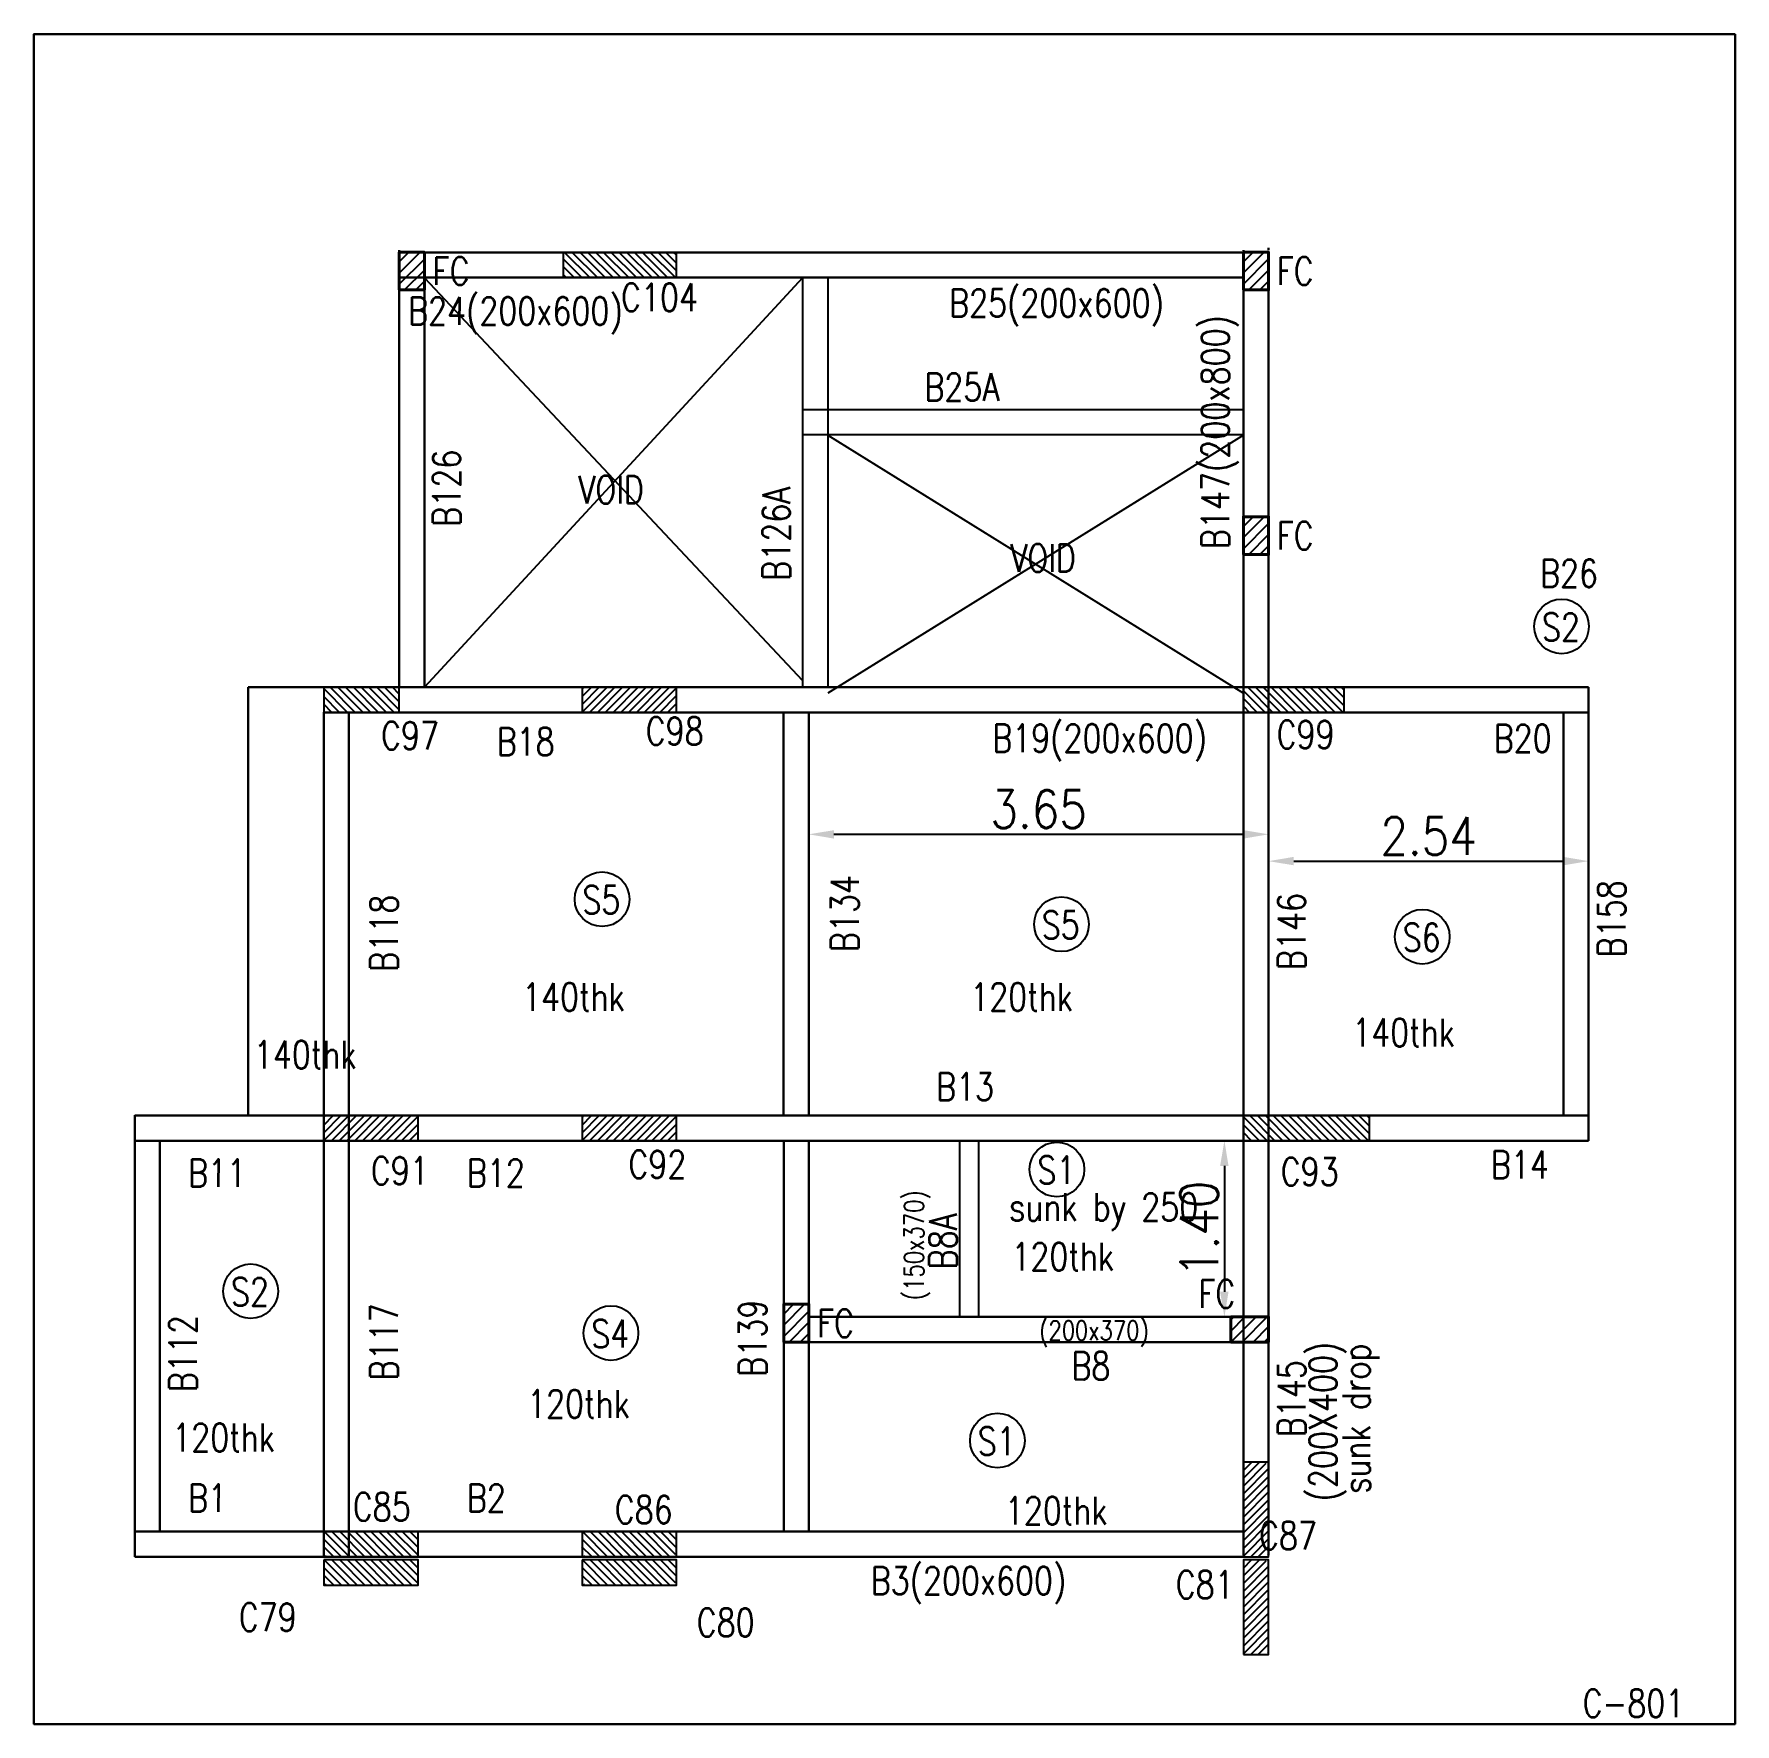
# Model space of a CAD drawing. Extents: x 461 to 37421, y -8279 to -202.
# Drawn here: x 37028.64 to 37042.14, y -7978.22 to -7964.81 of the extents above; entities that cross this region are included whole.
import ezdxf

# ---------------------------------------------------------------- set-up
doc = ezdxf.new("R2010")
doc.units = 0
doc.header["$MEASUREMENT"] = 0
doc.header["$PDMODE"] = 34
doc.header["$PDSIZE"] = 0.2
for name, color, linetype in [('COLNO', 4, 'Continuous'), ('K-col', 1, 'Continuous'), ('WAL', 5, 'Continuous')]:
    doc.layers.add(name, color=color, linetype=linetype)
doc.layers.add('DIMENSIONS', color=71, linetype='Continuous', lineweight=13)
doc.layers.add('k-beam', color=6, linetype='Continuous', lineweight=30)
doc.styles.add('RS', font='ROMANS.shx', dxfattribs={"width": 0.85})
doc.dimstyles.new('DIM1', dxfattribs={"dimtxt": 0.3, "dimasz": 0.2, "dimexe": 0.1, "dimexo": 0.0625, "dimgap": 0.05, "dimtad": 1, "dimzin": 0, "dimdsep": 46, "dimtxsty": 'RS', "dimcen": 0.09, "dimclrd": 256, "dimclre": 256, "dimclrt": 12, "dimaunit": 1, "dimadec": 3, "dimazin": 0, "dimtfac": 1, "dimtofl": 0, "dimtmove": 2, "dimatfit": 3, "dimfxl": 1, "dimtolj": 1, "dimtzin": 0, "dimlwd": -1, "dimarcsym": 0})

msp = doc.modelspace()

# ---------------------------------------------------------------- texts
at = {"layer": 'COLNO', "color": 1, "lineweight": -3, "style": 'RS', "width": 0.8}
for s, p in [('FC', (37031.798, -7966.798, 0)), ('FC', (37038.498, -7966.798, 0)), ('FC', (37038.498, -7968.898, 0)), ('S2', (37040.604, -7969.623, 0)), ('S5', (37032.987, -7971.788, 0)), ('S5', (37036.634, -7971.987, 0)), ('S6', (37039.499, -7972.086, 0)), ('S1', (37036.599, -7973.933, 0)), ('S2', (37030.198, -7974.899, 0)), ('FC', (37037.877, -7974.915, 0)), ('FC', (37034.85, -7975.148, 0)), ('S4', (37033.058, -7975.232, 0)), ('S1', (37036.125, -7976.084, 0))]:
    msp.add_text(s, height=0.22, rotation=359.9918, dxfattribs=at).set_placement(p)
at = {"layer": 'COLNO', "color": 3, "lineweight": -3, "style": 'RS', "width": 0.8}
for s, height, rotation, p in [('B24(200x600)', 0.22, 359.9918, (37031.604, -7967.114, 0)), ('B25(200x600)', 0.22, 359.9918, (37035.899, -7967.052, 0)), ('B147(200x800)', 0.22, 89.9918, (37038.122, -7968.893, 0)), ('B25A', 0.22, 359.9918, (37035.703, -7967.718, 0)), ('B126', 0.22, 89.9918, (37032.021, -7968.717, 0)), ('VOID', 0.22, 359.9918, (37032.955, -7968.532, 0)), ('B126A', 0.22, 89.9918, (37034.638, -7969.145, 0)), ('VOID', 0.22, 359.9918, (37036.384, -7969.076, 0)), ('B26', 0.22, 359.9918, (37040.589, -7969.197, 0)), ('B19(200x600)', 0.22, 359.9918, (37036.241, -7970.505, 0)), ('B18', 0.22, 359.9918, (37032.307, -7970.532, 0)), ('B20', 0.22, 359.9918, (37040.221, -7970.507, 0)), ('B134', 0.22, 89.9918, (37035.181, -7972.092, 0)), ('B158', 0.22, 89.9918, (37041.267, -7972.133, 0)), ('B118', 0.22, 89.9918, (37031.523, -7972.248, 0)), ('B146', 0.22, 89.9918, (37038.727, -7972.234, 0)), ('140thk', 0.22, 359.9918, (37032.509, -7972.558, 0)), ('120thk', 0.22, 359.9918, (37036.066, -7972.558, 0)), ('140thk', 0.22, 359.9918, (37039.098, -7972.841, 0)), ('140thk', 0.22, 359.9918, (37030.38, -7973.016, 0)), ('B13', 0.22, 359.9918, (37035.795, -7973.271, 0)), ('B11', 0.22, 359.9918, (37029.857, -7973.956, 0)), ('B12', 0.22, 359.9918, (37032.071, -7973.956, 0)), ('B14', 0.22, 359.9918, (37040.199, -7973.89, 0)), ('(150x370)', 0.154, 89.9918, (37035.697, -7974.854, 0)), ('sunk by 250', 0.22, 359.9918, (37036.375, -7974.226, 0)), ('B8A', 0.22, 89.9918, (37035.961, -7974.609, 0)), ('120thk', 0.22, 359.9918, (37036.393, -7974.619, 0)), ('B117', 0.22, 89.9918, (37031.523, -7975.49, 0)), ('B139', 0.22, 89.9918, (37034.449, -7975.462, 0)), ('B112', 0.22, 89.9918, (37029.927, -7975.584, 0)), ('(200x370)', 0.154, 359.9918, (37036.613, -7975.173, 0)), ('(200X400)', 0.22, 89.9918, (37038.976, -7976.452, 0)), ('sunk drop', 0.22, 89.9918, (37039.242, -7976.39, 0)), ('B8', 0.22, 359.9918, (37036.869, -7975.486, 0)), ('B145', 0.22, 89.9918, (37038.727, -7975.942, 0)), ('120thk', 0.22, 359.9918, (37032.549, -7975.788, 0)), ('120thk', 0.22, 359.9918, (37029.732, -7976.055, 0)), ('B1', 0.22, 359.9918, (37029.857, -7976.535, 0)), ('B2', 0.22, 359.9918, (37032.071, -7976.535, 0)), ('120thk', 0.22, 359.9918, (37036.341, -7976.636, 0)), ('B3(200x600)', 0.22, 359.9918, (37035.276, -7977.191, 0)), ('C-801', 0.22, 359.9918, (37040.927, -7978.164))]:
    msp.add_text(s, height=height, rotation=rotation, dxfattribs=at).set_placement(p)
at = {"layer": 'COLNO', "lineweight": -3, "style": 'RS', "width": 0.8}
for s, p in [('C104', (37033.294, -7967.006, 0)), ('C98', (37033.49, -7970.449, 0)), ('C99', (37038.498, -7970.476, 0)), ('C97', (37031.39, -7970.484, 0)), ('C91', (37031.309, -7973.938, 0)), ('C92', (37033.353, -7973.888, 0)), ('C93', (37038.53, -7973.945, 0)), ('C85', (37031.166, -7976.605, 0)), ('C86', (37033.245, -7976.628, 0)), ('C87', (37038.358, -7976.833, 0)), ('C81', (37037.698, -7977.222, 0)), ('C79', (37030.261, -7977.481, 0)), ('C80', (37033.895, -7977.523, 0))]:
    msp.add_text(s, height=0.22, rotation=359.9918, dxfattribs=at).set_placement(p)

# ---------------------------------------------------------------- blocks, each defined once
blk = doc.blocks.new('*D2488')
at = {"lineweight": -2}
for p, q in [((37038.172, -7973.59), (37037.984, -7973.59)), ((37038.172, -7974.988), (37037.984, -7974.988))]:
    blk.add_line(p, q, dxfattribs=at)
blk.add_line((37038.084, -7973.79), (37038.084, -7974.788))
at = {"lineweight": 30}
for points in [[(37038.05, -7973.79), (37038.117, -7973.79), (37038.084, -7973.59)], [(37038.05, -7974.788), (37038.117, -7974.788), (37038.084, -7974.988)]]:
    blk.add_solid(points, dxfattribs=at)
at = {"layer": 'Defpoints', "color": 0, "lineweight": 30}
for p in [(37038.235, -7973.59), (37038.084, -7974.988), (37038.235, -7974.988)]:
    blk.add_point(p, dxfattribs=at)
at = {"color": 12, "insert": (37037.884, -7974.289), "char_height": 0.3, "attachment_point": 5, "rotation": 90, "style": 'RS'}
blk.add_mtext('\\A1;1.40', dxfattribs=at)
blk = doc.blocks.new('*D2489')
at = {"lineweight": -2}
for p, q in [((37034.785, -7971.161), (37034.785, -7971.058)), ((37038.435, -7971.161), (37038.435, -7971.058))]:
    blk.add_line(p, q, dxfattribs=at)
blk.add_line((37034.985, -7971.158), (37038.235, -7971.158))
at = {"lineweight": 30}
for points in [[(37034.985, -7971.125), (37034.985, -7971.192), (37034.785, -7971.158)], [(37038.235, -7971.125), (37038.235, -7971.192), (37038.435, -7971.158)]]:
    blk.add_solid(points, dxfattribs=at)
at = {"layer": 'Defpoints', "color": 0, "lineweight": 30}
for p in [(37038.435, -7971.158), (37034.785, -7971.224), (37038.435, -7971.224)]:
    blk.add_point(p, dxfattribs=at)
at = {"color": 12, "insert": (37036.61, -7970.958), "char_height": 0.3, "attachment_point": 5, "style": 'RS'}
blk.add_mtext('\\A1;3.65', dxfattribs=at)
blk = doc.blocks.new('*D2490')
at = {"lineweight": -2}
for p, q in [((37038.435, -7971.286), (37038.435, -7971.471)), ((37040.975, -7971.286), (37040.975, -7971.471))]:
    blk.add_line(p, q, dxfattribs=at)
blk.add_line((37038.635, -7971.371), (37040.775, -7971.371))
at = {"lineweight": 30}
for points in [[(37038.635, -7971.337), (37038.635, -7971.404), (37038.435, -7971.371)], [(37040.775, -7971.337), (37040.775, -7971.404), (37040.975, -7971.371)]]:
    blk.add_solid(points, dxfattribs=at)
at = {"layer": 'Defpoints', "color": 0, "lineweight": 30}
for p in [(37038.435, -7971.224), (37040.975, -7971.224), (37040.975, -7971.371)]:
    blk.add_point(p, dxfattribs=at)
at = {"color": 12, "insert": (37039.705, -7971.171), "char_height": 0.3, "attachment_point": 5, "style": 'RS'}
blk.add_mtext('\\A1;2.54', dxfattribs=at)

# ---------------------------------------------------------------- dimensions: what is measured, and where the dimension line sits
for base, p1, p2, picture, middle in [((37038.435, -7971.158, 0), (37034.785, -7971.224, 0), (37038.435, -7971.224, 0), '*D2489', (37036.61, -7970.958, 0)), ((37040.975, -7971.371, 0), (37038.435, -7971.224, 0), (37040.975, -7971.224, 0), '*D2490', (37039.705, -7971.171, 0))]:
    dim = msp.add_linear_dim(base=base, p1=p1, p2=p2, dimstyle='DIM1', override={"dimpost": '\\X', "dimfxl": 150})
    dim.commit()
    dim.dimension.update_dxf_attribs({"geometry": picture, "text_midpoint": middle})
dim = msp.add_linear_dim(base=(37038.084, -7974.988, 0), p1=(37038.235, -7973.59, 0), p2=(37038.235, -7974.988, 0), angle=90, dimstyle='DIM1', override={"dimpost": '\\X', "dimfxl": 150})
dim.commit()
dim.dimension.update_dxf_attribs({"geometry": '*D2488', "text_midpoint": (37037.884, -7974.289, 0)})

# ---------------------------------------------------------------- hatches: boundary and pattern name
h = msp.add_hatch()
h.set_pattern_fill('ANSI31', color=1, scale=0.5)
h.set_pattern_definition([(45, (-69.519595, -18.426563), (-0.04419417382, 0.04419417382), [])])
h.paths.add_polyline_path([(37031.734, -7966.538), (37031.534, -7966.538), (37031.534, -7966.838), (37031.734, -7966.838)])
h = msp.add_hatch()
h.set_pattern_fill('ANSI31', color=1, scale=0.5)
h.set_pattern_definition([(45, (-62.81953, -18.426563), (-0.04419417382, 0.04419417382), [])])
h.paths.add_polyline_path([(37038.435, -7966.538), (37038.235, -7966.538), (37038.235, -7966.838), (37038.435, -7966.838)])
h = msp.add_hatch()
h.set_pattern_fill('ANSI31', color=1, scale=0.5)
h.set_pattern_definition([(45, (-62.81953, -20.526563), (-0.04419417382, 0.04419417382), [])])
h.paths.add_polyline_path([(37038.435, -7968.638), (37038.235, -7968.638), (37038.235, -7968.938), (37038.435, -7968.938)])
h = msp.add_hatch()
h.set_pattern_fill('ANSI31', color=1, scale=0.5)
h.set_pattern_definition([(45, (-66.467676, -26.776563), (-0.04419417382, 0.04419417382), [])])
h.paths.add_polyline_path([(37034.786, -7974.888), (37034.586, -7974.888), (37034.586, -7975.188), (37034.786, -7975.188)])
h = msp.add_hatch()
h.set_pattern_fill('ANSI31', color=1, scale=0.5)
h.set_pattern_definition([(45, (-62.81953, -18.32657), (-0.04419417382, 0.04419417382), [])])
h.paths.add_polyline_path([(37038.435, -7974.988), (37038.235, -7974.988), (37038.235, -7975.188), (37038.435, -7975.188)])
h.paths.add_polyline_path([(37038.235, -7974.988), (37038.135, -7974.988), (37038.135, -7975.188), (37038.235, -7975.188)])
at = {"layer": 'K-col'}
h = msp.add_hatch(dxfattribs=at)
h.set_pattern_fill('ANSI31', color=256, scale=0.35, angle=-90, style=0)
h.set_pattern_definition([(315, (-327.20033, 237.699573), (0.030935921677, 0.030935921677), [])])
h.paths.add_polyline_path([(37033.51, -7966.74), (37033.51, -7966.54), (37033.06, -7966.54), (37033.06, -7966.74)])
h.paths.add_polyline_path([(37033.06, -7966.74), (37033.06, -7966.54), (37032.896, -7966.54, -0.067586), (37032.91, -7966.64, -0.067586), (37032.896, -7966.74)])
h.paths.add_polyline_path([(37032.835, -7966.74), (37032.896, -7966.74, 0.067586), (37032.91, -7966.64, 0.067586), (37032.896, -7966.54), (37032.835, -7966.54)])
h.paths.add_polyline_path([(37033.66, -7966.64, -0.067586), (37033.673, -7966.54), (37033.51, -7966.54), (37033.51, -7966.74), (37033.673, -7966.74, -0.067586)])
h.paths.add_polyline_path([(37033.735, -7966.54), (37033.673, -7966.54, 0.067586), (37033.66, -7966.64, 0.067586), (37033.673, -7966.74), (37033.735, -7966.74)])
h = msp.add_hatch(dxfattribs=at)
h.set_pattern_fill('ANSI31', color=256, scale=0.35, angle=-90, style=0)
h.set_pattern_definition([(315, (45237.159964, 29411.132774), (0.030935921677, 0.030935921677), [])])
h.paths.add_polyline_path([(37031.535, -7970.19), (37031.535, -7969.99), (37030.935, -7969.99), (37030.935, -7970.19)])
h = msp.add_hatch(dxfattribs=at)
h.set_pattern_fill('ANSI31', color=256, scale=0.35, angle=-180, style=0)
h.set_pattern_definition([(225, (-332.08602, 231.744265), (0.030935921677, -0.030935921677), [])])
h.paths.add_polyline_path([(37033.735, -7970.19), (37033.735, -7969.99), (37032.985, -7969.99), (37032.985, -7970.19)])
h = msp.add_hatch(dxfattribs=at)
h.set_pattern_fill('ANSI31', color=256, scale=0.35, angle=-90, style=0)
h.set_pattern_definition([(315, (45244.45826, 29405.36441), (0.030935921677, 0.030935921677), [])])
h.paths.add_polyline_path([(37039.035, -7970.19), (37039.035, -7969.99), (37038.235, -7969.99), (37038.235, -7970.19)])
h = msp.add_hatch(dxfattribs=at)
h.set_pattern_fill('ANSI31', color=256, scale=0.35, angle=-180, style=0)
h.set_pattern_definition([(225, (-334.13602, 228.344265), (0.030935921677, -0.030935921677), [])])
h.paths.add_polyline_path([(37031.685, -7973.59), (37031.685, -7973.39), (37030.935, -7973.39), (37030.935, -7973.59)])
h = msp.add_hatch(dxfattribs=at)
h.set_pattern_fill('ANSI31', color=256, scale=0.35, angle=-180, style=0)
h.set_pattern_definition([(225, (-332.08602, 228.344265), (0.030935921677, -0.030935921677), [])])
h.paths.add_polyline_path([(37033.735, -7973.59), (37033.735, -7973.39), (37032.985, -7973.39), (37032.985, -7973.59)])
h = msp.add_hatch(dxfattribs=at)
h.set_pattern_fill('ANSI31', color=256, scale=0.35, angle=-90, style=0)
h.set_pattern_definition([(315, (-331.95215, 227.42899), (0.030935921677, 0.030935921677), [])])
h.paths.add_polyline_path([(37038.235, -7973.39), (37038.235, -7973.59), (37039.235, -7973.59), (37039.235, -7973.39)])
h = msp.add_hatch(dxfattribs=at)
h.set_pattern_fill('ANSI31', color=256, scale=0.35, angle=-180, style=0)
h.set_pattern_definition([(225, (-328.392544, 225.96448), (0.030935921677, -0.030935921677), [])])
h.paths.add_polyline_path([(37038.435, -7976.154, 0.135792), (37038.235, -7976.154), (37038.235, -7976.877, 0.135792), (37038.435, -7976.877)])
h = msp.add_hatch(dxfattribs=at)
h.set_pattern_fill('ANSI31', color=256, scale=0.35, angle=-270, style=0)
h.set_pattern_definition([(135, (45233.78956, 29389.936516), (-0.030935921677, -0.030935921677), [])])
h.paths.add_polyline_path([(37031.671, -7976.891, 0.135792), (37031.671, -7976.691), (37030.948, -7976.691, 0.135792), (37030.948, -7976.891)])
h = msp.add_hatch(dxfattribs=at)
h.set_pattern_fill('ANSI31', color=256, scale=0.35, angle=-270, style=0)
h.set_pattern_definition([(135, (45235.83956, 29389.936516), (-0.030935921677, -0.030935921677), [])])
h.paths.add_polyline_path([(37033.721, -7976.891, 0.135792), (37033.721, -7976.691), (37032.998, -7976.691, 0.135792), (37032.998, -7976.891)])
h = msp.add_hatch(dxfattribs=at)
h.set_pattern_fill('ANSI31', color=256, scale=0.35, angle=-270, style=0)
h.set_pattern_definition([(135, (45233.78956, 29389.711516), (-0.030935921677, -0.030935921677), [])])
h.paths.add_polyline_path([(37031.671, -7977.116, 0.135792), (37031.671, -7976.916), (37030.948, -7976.916, 0.135792), (37030.948, -7977.116)])
h = msp.add_hatch(dxfattribs=at)
h.set_pattern_fill('ANSI31', color=256, scale=0.35, angle=-270, style=0)
h.set_pattern_definition([(135, (45235.83956, 29389.711516), (-0.030935921677, -0.030935921677), [])])
h.paths.add_polyline_path([(37033.721, -7977.116, 0.135792), (37033.721, -7976.916), (37032.998, -7976.916, 0.135792), (37032.998, -7977.116)])
h = msp.add_hatch(dxfattribs=at)
h.set_pattern_fill('ANSI31', color=256, scale=0.35, angle=-180, style=0)
h.set_pattern_definition([(225, (-328.392544, 225.18948), (0.030935921677, -0.030935921677), [])])
h.paths.add_polyline_path([(37038.435, -7976.929, 0.135792), (37038.235, -7976.929), (37038.235, -7977.652, 0.135792), (37038.435, -7977.652)])

# ---------------------------------------------------------------- linework, layer by layer
for p, q in [((37034.735, -7966.741, 0), (37031.735, -7969.99, 0)), ((37031.736, -7966.741, 0), (37034.736, -7969.936, 0)), ((37034.935, -7967.99, 0), (37038.235, -7970.038, 0)), ((37038.235, -7967.99, 0), (37034.935, -7970.038, 0))]:
    msp.add_line(p, q)
at = {"color": 3}
for p, q in [((37034.735, -7966.741, 0), (37034.735, -7969.991, 0)), ((37034.935, -7966.741, 0), (37034.935, -7969.991, 0)), ((37038.235, -7967.788, 0), (37034.736, -7967.788, 0)), ((37038.235, -7967.988, 0), (37034.736, -7967.988, 0)), ((37035.985, -7974.988, 0), (37035.985, -7973.588, 0)), ((37036.135, -7974.988, 0), (37036.135, -7973.588, 0))]:
    msp.add_line(p, q, dxfattribs=at)
at = {"color": 3, "lineweight": 40, "elevation": 0}
for points in [[(37031.534, -7966.838), (37031.734, -7966.838), (37031.734, -7966.538), (37031.534, -7966.538)], [(37038.235, -7966.838), (37038.435, -7966.838), (37038.435, -7966.538), (37038.235, -7966.538)], [(37038.235, -7968.938), (37038.435, -7968.938), (37038.435, -7968.638), (37038.235, -7968.638)], [(37034.586, -7975.188), (37034.786, -7975.188), (37034.786, -7974.888), (37034.586, -7974.888)], [(37038.435, -7975.188), (37038.435, -7974.988), (37038.135, -7974.988), (37038.135, -7975.188)]]:
    msp.add_lwpolyline(points, close=True, dxfattribs=at)
at = {"color": 1, "lineweight": 40, "elevation": 0}
for points in [[(37031.534, -7966.838), (37031.734, -7966.838), (37031.734, -7966.538), (37031.534, -7966.538)], [(37038.235, -7966.838), (37038.435, -7966.838), (37038.435, -7966.538), (37038.235, -7966.538)], [(37038.235, -7968.938), (37038.435, -7968.938), (37038.435, -7968.638), (37038.235, -7968.638)], [(37034.586, -7975.188), (37034.786, -7975.188), (37034.786, -7974.888), (37034.586, -7974.888)], [(37038.435, -7975.188), (37038.435, -7974.988), (37038.135, -7974.988), (37038.135, -7975.188)]]:
    msp.add_lwpolyline(points, close=True, dxfattribs=at)
for centre in [(37040.76, -7969.508, 0), (37033.144, -7971.673, 0), (37036.791, -7971.872, 0), (37039.655, -7971.971, 0), (37036.755, -7973.818, 0), (37030.355, -7974.784, 0), (37033.215, -7975.116, 0), (37036.282, -7975.969, 0)]:
    msp.add_circle(centre, 0.217)
at = {"layer": 'DIMENSIONS', "lineweight": 30}
msp.add_lwpolyline([(37042.137, -7964.807), (37028.635, -7964.807), (37028.635, -7978.219), (37042.137, -7978.219)], close=True, dxfattribs=at)
at = {"layer": 'k-beam'}
for p, q in [((37031.535, -7966.523, 0), (37031.535, -7966.538, 0)), ((37031.535, -7969.988, 0), (37031.535, -7966.538, 0)), ((37038.235, -7966.54, 0), (37031.535, -7966.54, 0)), ((37038.235, -7966.523, 0), (37038.235, -7966.527, 0)), ((37038.235, -7966.538, 0), (37038.235, -7968.938, 0)), ((37038.435, -7966.523, 0), (37038.435, -7966.504, 0)), ((37038.435, -7966.538, 0), (37038.435, -7966.738, 0)), ((37038.435, -7968.738, 0), (37038.435, -7966.538, 0)), ((37038.235, -7966.74, 0), (37031.535, -7966.74, 0)), ((37031.735, -7969.988, 0), (37031.735, -7966.729, 0)), ((37038.235, -7968.738, 0), (37038.235, -7976.88, 0)), ((37038.435, -7968.738, 0), (37038.435, -7976.88, 0)), ((37030.935, -7969.99, 0), (37030.335, -7969.99, 0)), ((37030.335, -7969.99, 0), (37030.335, -7973.388, 0)), ((37030.935, -7969.99, 0), (37038.235, -7969.99, 0)), ((37038.235, -7969.99, 0), (37040.975, -7969.99, 0)), ((37040.975, -7971.055, 0), (37040.975, -7969.99, 0)), ((37030.935, -7970.188, 0), (37030.935, -7973.388, 0)), ((37030.935, -7970.19, 0), (37040.975, -7970.19, 0)), ((37031.135, -7970.188, 0), (37031.135, -7973.388, 0)), ((37034.585, -7970.188, 0), (37034.585, -7973.388, 0)), ((37034.785, -7970.188, 0), (37034.785, -7973.388, 0)), ((37040.775, -7970.188, 0), (37040.775, -7973.388, 0)), ((37040.975, -7973.59, 0), (37040.975, -7970.588, 0)), ((37029.435, -7976.891, 0), (37029.435, -7973.388, 0)), ((37029.435, -7973.39, 0), (37040.975, -7973.39, 0)), ((37030.935, -7976.885, 0), (37030.935, -7973.388, 0)), ((37031.135, -7976.885, 0), (37031.135, -7973.388, 0)), ((37029.435, -7973.59, 0), (37040.975, -7973.59, 0)), ((37029.635, -7976.691, 0), (37029.635, -7973.59, 0)), ((37034.786, -7974.988, 0), (37038.235, -7974.988, 0)), ((37034.786, -7975.188, 0), (37038.235, -7975.188, 0)), ((37038.235, -7976.691, 0), (37029.435, -7976.691, 0)), ((37038.235, -7976.891, 0), (37029.435, -7976.891, 0))]:
    msp.add_line(p, q, dxfattribs=at)
at = {"layer": 'k-beam', "color": 3}
for p, q in [((37034.586, -7976.691, 0), (37034.586, -7973.59, 0)), ((37034.786, -7976.691, 0), (37034.786, -7973.59, 0))]:
    msp.add_line(p, q, dxfattribs=at)
at = {"layer": 'K-col', "elevation": 0}
for points in [[(37032.835, -7966.54), (37032.835, -7966.74), (37033.735, -7966.74), (37033.735, -7966.54)], [(37030.935, -7969.99), (37030.935, -7970.19), (37031.535, -7970.19), (37031.535, -7969.99)], [(37032.985, -7969.99), (37032.985, -7970.19), (37033.735, -7970.19), (37033.735, -7969.99)], [(37038.235, -7969.99), (37038.235, -7970.19), (37039.035, -7970.19), (37039.035, -7969.99)], [(37030.935, -7973.39), (37030.935, -7973.59), (37031.685, -7973.59), (37031.685, -7973.39)], [(37032.985, -7973.39), (37032.985, -7973.59), (37033.735, -7973.59), (37033.735, -7973.39)], [(37038.235, -7973.39), (37038.235, -7973.59), (37039.235, -7973.59), (37039.235, -7973.39)], [(37038.235, -7976.891), (37038.435, -7976.891), (37038.435, -7976.141), (37038.235, -7976.141)], [(37030.935, -7976.691), (37030.935, -7976.891), (37031.685, -7976.891), (37031.685, -7976.691)], [(37032.985, -7976.691), (37032.985, -7976.891), (37033.735, -7976.891), (37033.735, -7976.691)], [(37030.935, -7976.916), (37030.935, -7977.116), (37031.685, -7977.116), (37031.685, -7976.916)], [(37032.985, -7976.916), (37032.985, -7977.116), (37033.735, -7977.116), (37033.735, -7976.916)], [(37038.235, -7977.666), (37038.435, -7977.666), (37038.435, -7976.916), (37038.235, -7976.916)]]:
    msp.add_lwpolyline(points, close=True, dxfattribs=at)
at = {"layer": 'WAL'}
for p, q in [((37038.235, -7966.527, 0), (37038.235, -7966.523, 0)), ((37038.235, -7968.94, 0), (37038.235, -7966.538, 0)), ((37038.435, -7966.523, 0), (37038.435, -7966.504, 0)), ((37038.435, -7968.74, 0), (37038.435, -7966.538, 0))]:
    msp.add_line(p, q, dxfattribs=at)

msp.set_redraw_order([(e.dxf.handle, doc.entitydb.next_handle()) for e in msp.query("TEXT MTEXT ATTDEF DIMENSION ARC_DIMENSION")])  # texts and dimensions are drawn at this point

doc.saveas('drawing.dxf')
